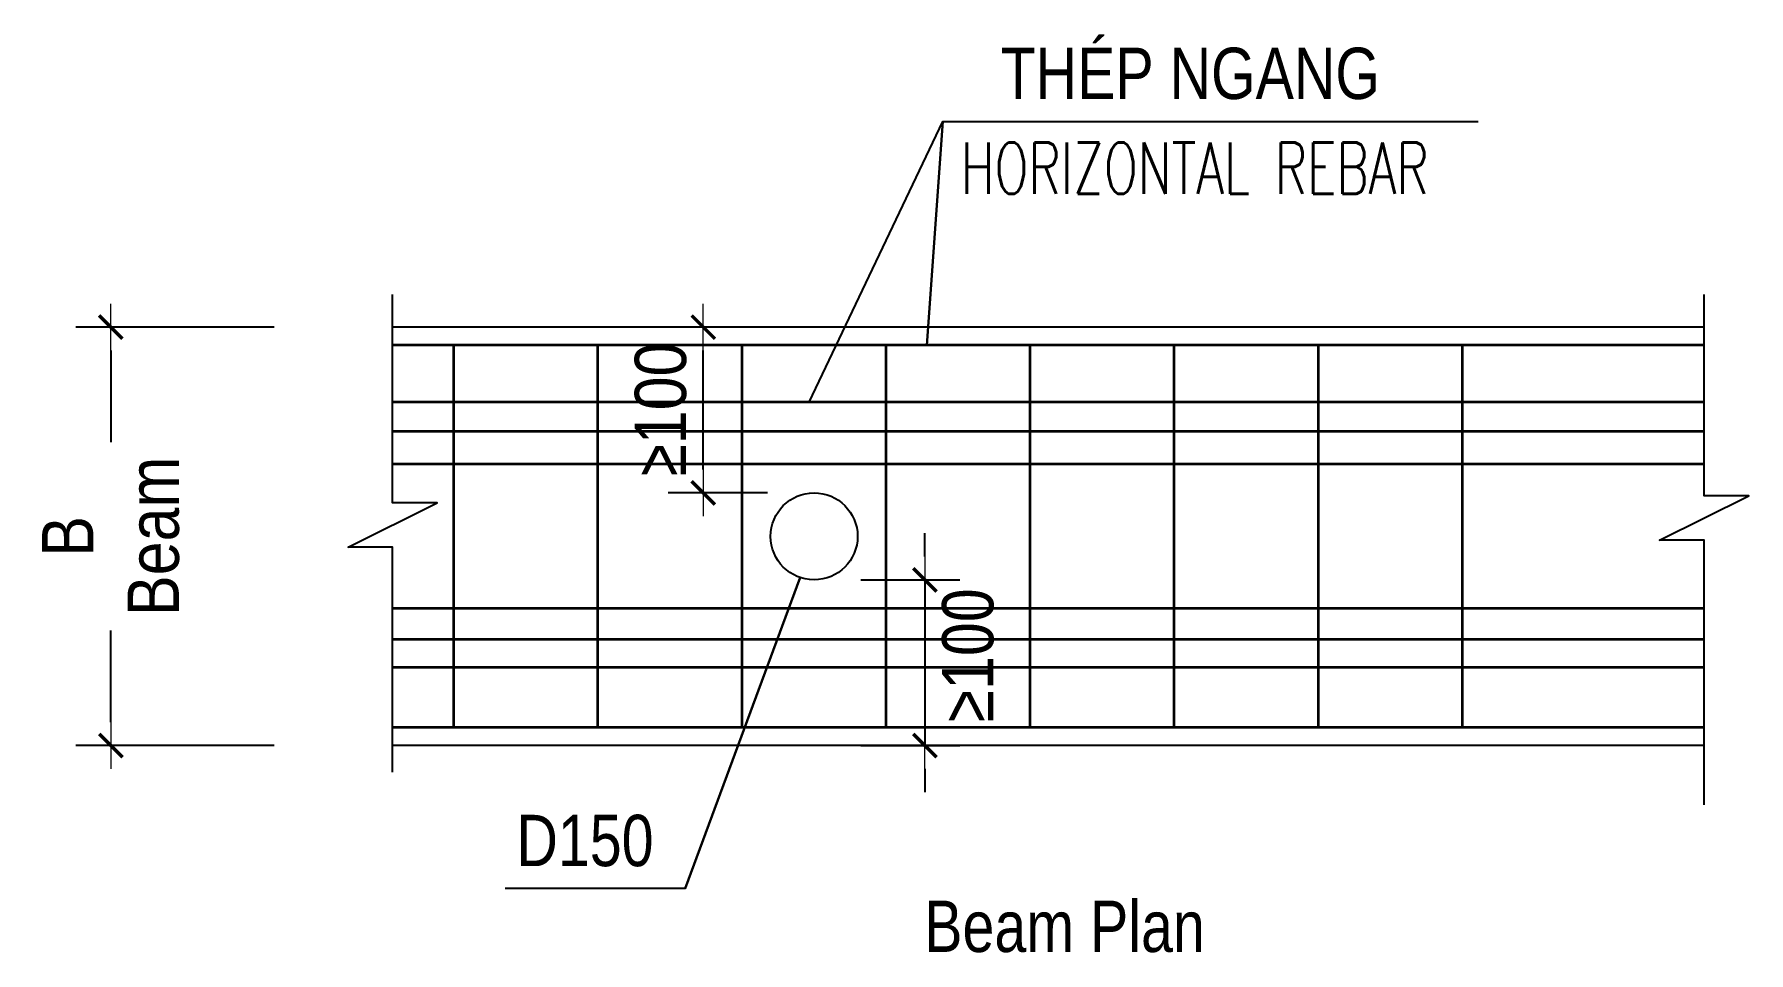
# Model space of a CAD drawing. Header units: millimetres. Extents: x 408913 to 1237273, y -191467 to -86666.
# Drawn here: x 685859 to 693207, y -91639 to -87704 of the extents above; entities that cross this region are included whole.
import ezdxf

# ---------------------------------------------------------------- set-up
doc = ezdxf.new("R2010")
doc.units = ezdxf.units.MM
doc.header["$LTSCALE"] = 35
doc.header["$PDMODE"] = 3
doc.layers.add('3', color=2, linetype='Continuous')
doc.layers.add('9', color=9, linetype='Continuous')
for name, color, linetype, lineweight in [('NDC_S_DIM', 1, 'Continuous', 9), ('NDC_S_ENG TEXT', 2, 'Continuous', 9), ('NDC_S_REBAR', 4, 'Continuous', 35), ('NDC_S_VN TEXT', 7, 'Continuous', 9)]:
    doc.layers.add(name, color=color, linetype=linetype, lineweight=lineweight)
doc.styles.add('NDC_ARIAL', font='arial.ttf', dxfattribs={"width": 0.85})
doc.styles.add('NDC_ROMANS', font='romans.shx', dxfattribs={"width": 0.8})
doc.styles.add('NDC_VIE TXT', font='arial.ttf', dxfattribs={"width": 0.8})
doc.dimstyles.new('NDC_1-100', dxfattribs={"dimscale": 100, "dimtxt": 2.2, "dimasz": 1, "dimexe": 1.5, "dimexo": 2, "dimgap": 0.8, "dimtad": 1, "dimdec": 0, "dimdsep": 46, "dimtxsty": 'NDC_ARIAL', "dimblk": 'DIMMARK', "dimcen": 49999.938995, "dimdle": 1.5, "dimclrd": 1, "dimclre": 1, "dimclrt": 3, "dimadec": 0, "dimazin": 0, "dimtfac": 1, "dimtdec": 0, "dimtix": 1, "dimtmove": 2, "dimatfit": 3, "dimfxl": 1, "dimarcsym": 0})

msp = doc.modelspace()

# ---------------------------------------------------------------- texts
at = {"layer": 'NDC_S_ENG TEXT', "style": 'NDC_ROMANS', "width": 0.7}
msp.add_text('HORIZONTAL REBAR', height=220, dxfattribs=at).set_placement((689829.9, -88387.3))
at = {"layer": 'NDC_S_VN TEXT', "color": 0, "style": 'NDC_VIE TXT', "width": 0.8}
for s, p in [('THÉP NGANG', (690001.4, -87981.3)), ('D150', (687925.9, -91268.2)), ('Beam Plan', (689673.7, -91635.9))]:
    msp.add_text(s, height=220, dxfattribs=at).set_placement(p)

# ---------------------------------------------------------------- blocks, each defined once
blk = doc.blocks.new('DIMMARK')
at = {"layer": 'NDC_S_DIM', "color": 1}
blk.add_line((-1.5, 0), (1, 0), dxfattribs=at)
at = {"layer": 'NDC_S_DIM', "color": 2, "const_width": 0.15}
blk.add_lwpolyline([(-0.5, -0.5), (0.5, 0.5)], dxfattribs=at)
blk = doc.blocks.new('*D631')
at = {"layer": 'DEFPOINTS', "color": 0, "ltscale": 30, "transparency": 16777216}
for p in [(686187.4, -88958.8), (687271.4, -88958.8), (687271.4, -90751.5)]:
    blk.add_point(p, dxfattribs=at)
at = {"layer": 'NDC_S_DIM', "color": 1, "lineweight": -2, "ltscale": 30, "transparency": 16777216}
for p, q in [((686887.4, -88958.8), (686037.4, -88958.8)), ((686187.4, -89058.8), (686187.4, -89451.9)), ((686187.4, -90651.5), (686187.4, -90258.4)), ((686887.4, -90751.5), (686037.4, -90751.5))]:
    blk.add_line(p, q, dxfattribs=at)
at = {"layer": 'NDC_S_DIM', "color": 1, "lineweight": -2, "ltscale": 30, "transparency": 16777216, "xscale": 100, "yscale": 100, "zscale": 100}
for p, rotation in [((686187.4, -88958.8), 90), ((686187.4, -90751.5), 270)]:
    blk.add_blockref('DIMMARK', p, dxfattribs=dict(at, rotation=rotation))
at = {"layer": 'NDC_S_DIM', "color": 3, "ltscale": 30, "transparency": 16777216, "insert": (686187.4, -89855.1), "char_height": 220, "attachment_point": 5, "rotation": 90, "style": 'NDC_ARIAL'}
blk.add_mtext('B \\PBeam', dxfattribs=at)
blk = doc.blocks.new('*D632')
at = {"layer": 'DEFPOINTS', "color": 0, "ltscale": 30, "transparency": 16777216}
for p in [(688726.8, -88958.8), (689201.5, -88958.8), (689201.5, -89668.8)]:
    blk.add_point(p, dxfattribs=at)
at = {"layer": 'NDC_S_DIM', "color": 1, "lineweight": -2, "ltscale": 30, "transparency": 16777216}
for p, q in [((689001.5, -88958.8), (688576.8, -88958.8)), ((688726.8, -89568.8), (688726.8, -89058.8)), ((689001.5, -89668.8), (688576.8, -89668.8))]:
    blk.add_line(p, q, dxfattribs=at)
at = {"layer": 'NDC_S_DIM', "color": 1, "lineweight": -2, "ltscale": 30, "transparency": 16777216, "xscale": 100, "yscale": 100, "zscale": 100}
for p, rotation in [((688726.8, -88958.8), 90), ((688726.8, -89668.8), 270)]:
    blk.add_blockref('DIMMARK', p, dxfattribs=dict(at, rotation=rotation))
at = {"layer": 'NDC_S_DIM', "color": 3, "ltscale": 30, "transparency": 16777216, "insert": (688544.6, -89311.2), "char_height": 220, "attachment_point": 5, "rotation": 90, "style": 'NDC_ARIAL'}
blk.add_mtext('{\\fSymbol|b0|i0|c2|p18;³}100', dxfattribs=at)
blk = doc.blocks.new('*D633')
at = {"layer": 'DEFPOINTS', "color": 0, "ltscale": 30, "transparency": 16777216}
for p in [(689201.5, -90041.5), (689201.5, -90751.5), (689676.1, -90751.5)]:
    blk.add_point(p, dxfattribs=at)
at = {"layer": 'NDC_S_DIM', "color": 1, "lineweight": -2, "ltscale": 30, "transparency": 16777216}
for p, q in [((689676.1, -89941.5), (689676.1, -89841.5)), ((689401.5, -90041.5), (689826.1, -90041.5)), ((689676.1, -90041.5), (689676.1, -90751.5)), ((689401.5, -90751.5), (689826.1, -90751.5)), ((689676.1, -90851.5), (689676.1, -90951.5))]:
    blk.add_line(p, q, dxfattribs=at)
at = {"layer": 'NDC_S_DIM', "color": 1, "lineweight": -2, "ltscale": 30, "transparency": 16777216, "xscale": 100, "yscale": 100, "zscale": 100}
for p, rotation in [((689676.1, -90041.5), 270), ((689676.1, -90751.5), 90)]:
    blk.add_blockref('DIMMARK', p, dxfattribs=dict(at, rotation=rotation))
at = {"layer": 'NDC_S_DIM', "color": 3, "ltscale": 30, "transparency": 16777216, "insert": (689861.6, -90364.2), "char_height": 220, "attachment_point": 5, "rotation": 90, "style": 'NDC_ARIAL'}
blk.add_mtext('{\\fSymbol|b0|i0|c2|p18;³}100', dxfattribs=at)

# ---------------------------------------------------------------- dimensions: what is measured, and where the dimension line sits
at = {"layer": 'NDC_S_DIM', "ltscale": 30}
for base, p1, p2, angle, text, picture, middle in [((686187.4, -88958.8), (687271.4, -90751.5), (687271.4, -88958.8), 90, 'B \\PBeam', '*D631', (686187.4, -89855.1)), ((688726.8, -88958.8), (689201.5, -89668.8), (689201.5, -88958.8), 90, '{\\fSymbol|b0|i0|c2|p18;³}100', '*D632', (688544.6, -89311.2)), ((689676.1, -90751.5), (689201.5, -90041.5), (689201.5, -90751.5), 270, '{\\fSymbol|b0|i0|c2|p18;³}100', '*D633', (689861.6, -90364.2))]:
    dim = msp.add_linear_dim(base=base, p1=p1, p2=p2, angle=angle, text=text, dimstyle='NDC_1-100', override={"dimfxl": 7, "dimfxlon": 1, "dimarcsym": 1}, dxfattribs=at)
    dim.commit()
    dim.dimension.update_dxf_attribs({"geometry": picture, "text_midpoint": middle, "dimtype": 160})

# ---------------------------------------------------------------- linework, layer by layer
at = {"layer": '3'}
for p, q in [((693016.5, -88958.8), (687395, -88958.8)), ((693016.5, -90751.5), (687395, -90751.5))]:
    msp.add_line(p, q, dxfattribs=at)
msp.add_circle((689201.5, -89855.1), 186.4, dxfattribs=at)
at = {"layer": '9', "linetype": 'ByBlock', "ltscale": 10}
for points in [[(689180.5, -89279.6), (689753.4, -88077.4), (689685.1, -89036), (689753.4, -88077.4), (692047.7, -88077.4)], [(689141.2, -90031.5), (688649.5, -91364.3), (689141.2, -90031.5), (688649.5, -91364.3), (687877.2, -91364.3)]]:
    msp.add_lwpolyline(points, dxfattribs=at)
at = {"layer": '9'}
for points in [[(687395, -90865.1), (687395, -89902), (687204.1, -89902), (687585.8, -89711.1), (687395, -89711.1), (687395, -88819.1)], [(693016.5, -91005.9), (693016.5, -89871.7), (692825.6, -89871.7), (693207.3, -89680.9), (693016.5, -89680.9), (693016.5, -88819.1)]]:
    msp.add_lwpolyline(points, dxfattribs=at)
at = {"layer": 'NDC_S_REBAR', "ltscale": 10}
for p, q in [((687657.5, -90674.3), (687657.5, -89036)), ((688275.1, -90674.3), (688275.1, -89036)), ((688892.7, -90674.3), (688892.7, -89036)), ((689510.2, -90674.3), (689510.2, -89036)), ((690127.8, -90674.3), (690127.8, -89036)), ((690745.4, -90674.3), (690745.4, -89036)), ((691362.9, -90674.3), (691362.9, -89036)), ((691980.5, -90674.3), (691980.5, -89036)), ((693016.5, -89279.6), (687395, -89279.6)), ((693016.5, -89406.5), (687395, -89406.5)), ((693016.5, -89546.4), (687395, -89546.4)), ((693016.5, -90163.9), (687395, -90163.9)), ((693016.5, -90296.9), (687395, -90296.9)), ((693016.5, -90416.9), (687395, -90416.9)), ((693016.5, -90674.3), (687395, -90674.3))]:
    msp.add_line(p, q, dxfattribs=at)
msp.add_lwpolyline([(693016.5, -89036), (687395, -89036)], dxfattribs=at)

msp.set_redraw_order([(e.dxf.handle, doc.entitydb.next_handle()) for e in msp.query("TEXT MTEXT ATTDEF DIMENSION ARC_DIMENSION")])  # texts and dimensions are drawn at this point

doc.saveas('drawing.dxf')
